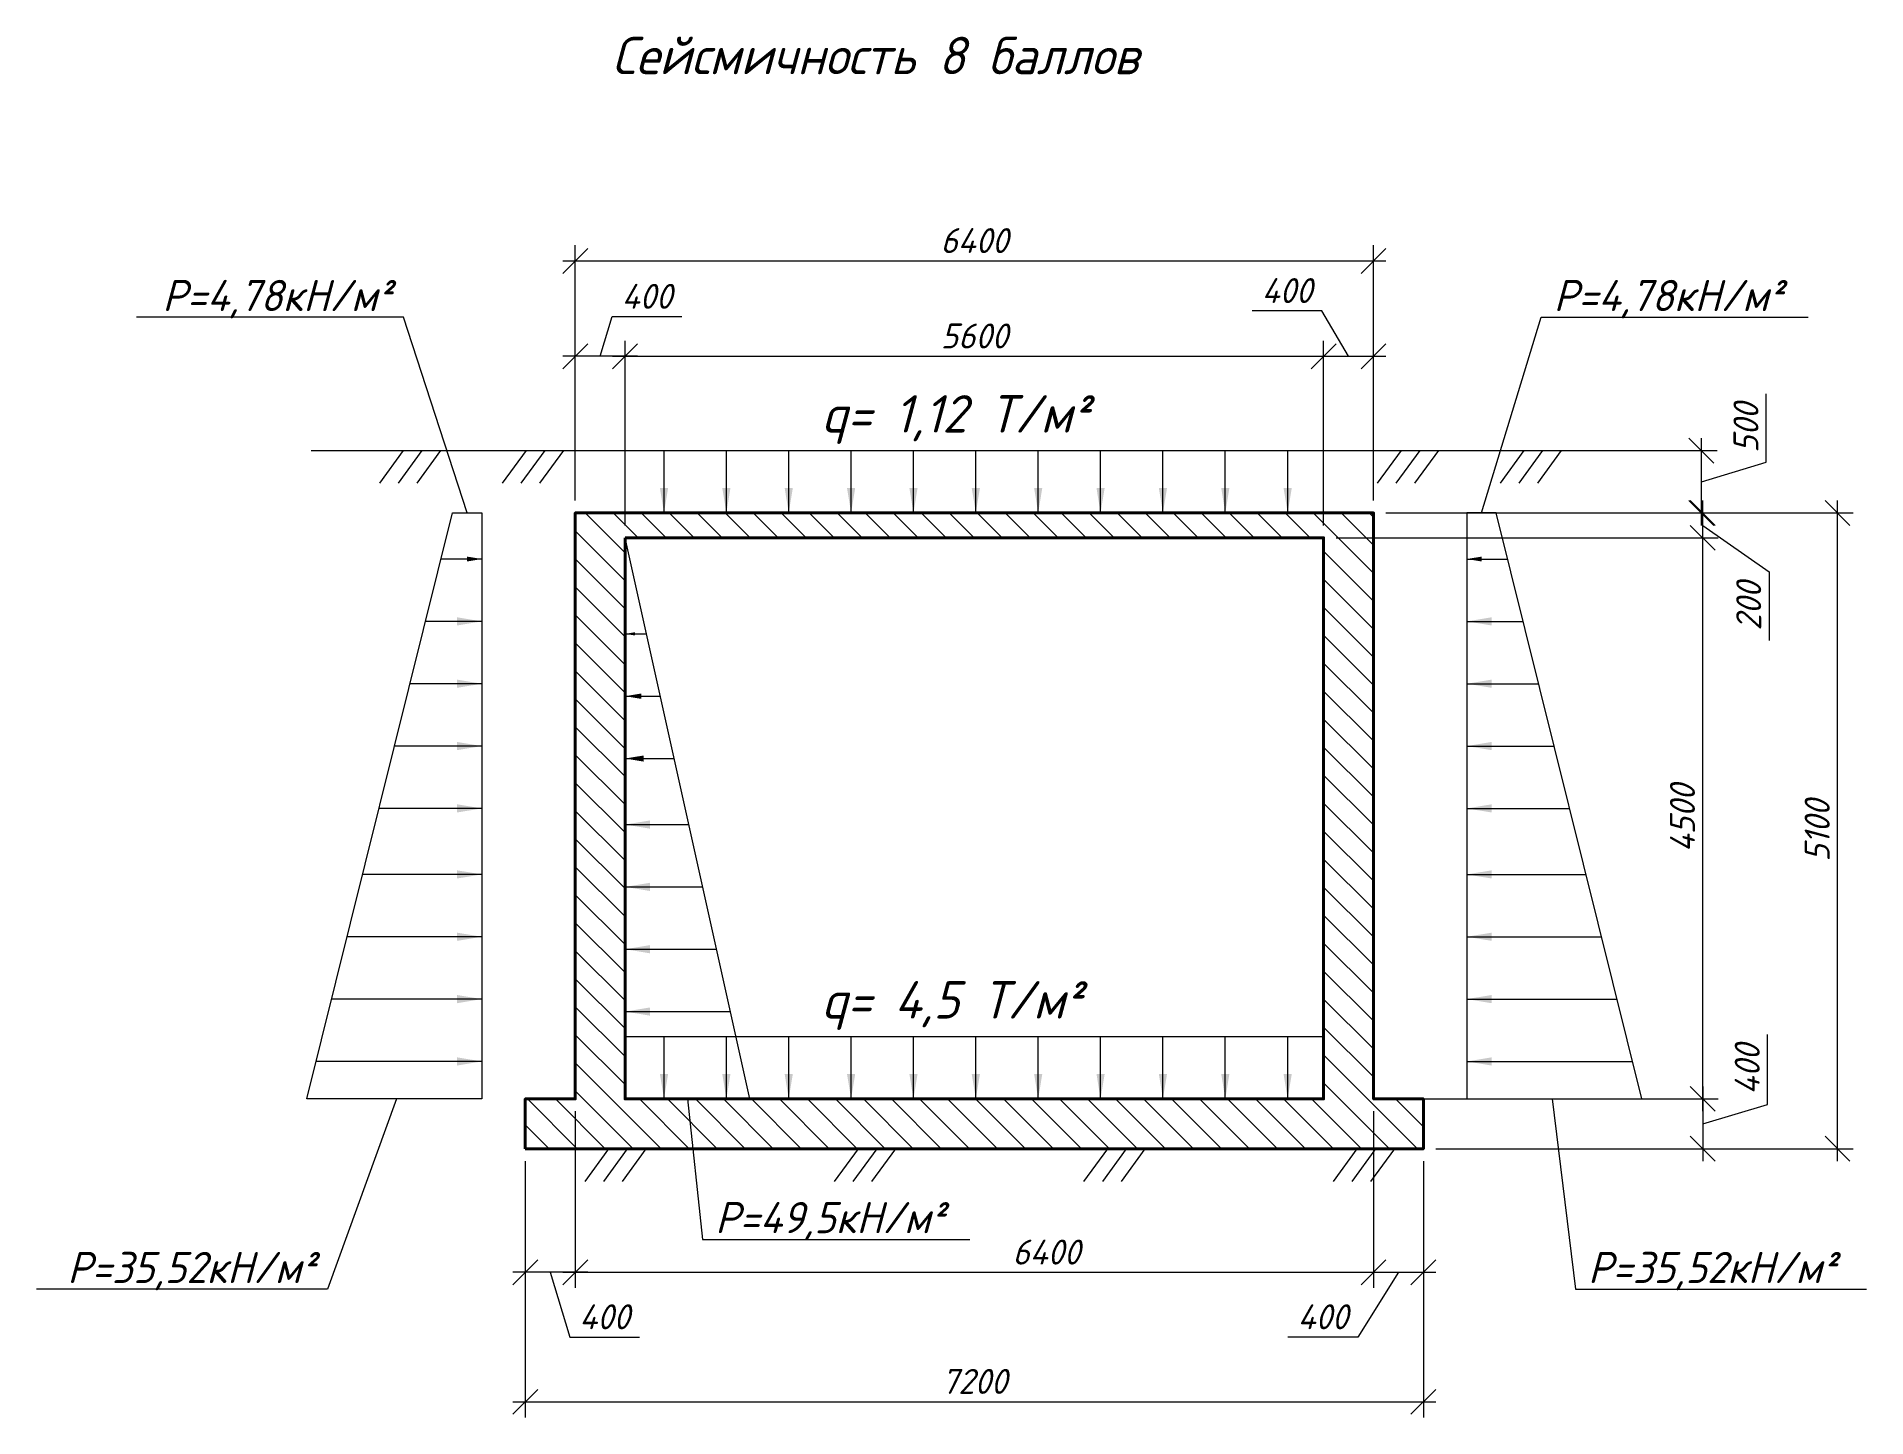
# Model space of a CAD drawing. Header units: millimetres. Extents: x 339888 to 1025294, y -263818 to -40540.
# Drawn here: x 369187 to 383857, y -184846 to -173771 of the extents above; entities that cross this region are included whole.
import ezdxf
from ezdxf import colors
from ezdxf.entities.mleader import LeaderData, LeaderLine
from ezdxf.math import Vec2, Vec3

# ---------------------------------------------------------------- set-up
doc = ezdxf.new("R2010")
doc.units = ezdxf.units.MM
doc.layers.get('0').update_dxf_attribs({"lineweight": 15})
for name, color, linetype, lineweight in [('0 @ 100', 7, 'Continuous', 15), ('Размеры', 250, 'Continuous', 18), ('Размеры @ 1', 250, 'Continuous', 18), ('Размеры @ 10', 250, 'Continuous', 18), ('Размеры @ 100', 250, 'Continuous', 18), ('Размеры @ 20', 250, 'Continuous', 18), ('Размеры @ 200', 250, 'Continuous', 18), ('Размеры @ 50', 250, 'Continuous', 18)]:
    doc.layers.add(name, color=color, linetype=linetype, lineweight=lineweight)
doc.styles.add('ГОСТ 2', font='GOST_Common Italic.ttf', dxfattribs={"height": 2})
doc.styles.add('ГОСТ 2.5', font='GOST_Common Italic.ttf', dxfattribs={"height": 2.5})
doc.styles.add('ГОСТ 3', font='GOST_Common Italic.ttf', dxfattribs={"height": 3})
doc.styles.add('Размерный 2', font='isocpeui.ttf', dxfattribs={"height": 2})
doc.dimstyles.new('ISO-25', dxfattribs={"dimtxt": 2, "dimasz": 1.8, "dimexe": 1, "dimexo": 2, "dimtad": 1, "dimdec": 0, "dimlfac": 100, "dimtxsty": 'Размерный 2', "dimblk": 'OBLIQUE', "dimcen": 2, "dimdle": 1, "dimclrd": 251, "dimclre": 251, "dimadec": 0, "dimazin": 0, "dimtfac": 1, "dimtdec": 0, "dimtmove": 0, "dimatfit": 3, "dimfxl": 1, "dimlwd": 15, "dimlwe": 15, "dimarcsym": 0})
doc.dimstyles.new('ГОСТ_2К', dxfattribs={"dimtxt": 2, "dimasz": 2, "dimexe": 1.25, "dimexo": 1, "dimtad": 1, "dimdec": 0, "dimtxsty": 'ГОСТ 2', "dimblk": 'OBLIQUE', "dimcen": -2.5, "dimdle": 1, "dimclrd": 251, "dimclre": 251, "dimclrt": 256, "dimadec": 1, "dimazin": 0, "dimtfac": 1, "dimtdec": 0, "dimtmove": 0, "dimatfit": 3, "dimfxl": 1, "dimlwd": 15, "dimlwe": 15, "dimarcsym": 1})

msp = doc.modelspace()

# ---------------------------------------------------------------- texts
at = {"layer": 'Размеры @ 100', "lineweight": 15, "char_height": 300, "attachment_point": 1, "style": 'ГОСТ 3'}
for s, width, insert in [('Сейсмичность 8 баллов', 5064.265323, (373799.37251, -173772.84402)), ('q= 1,12 Т/м²', 2352.7574857, (375475.26906, -176646.71955)), ('q= 4,5 Т/м²', 2507.2749633, (375475.26906, -181346.71955))]:
    msp.add_mtext_dynamic_manual_height_columns(s, width=width, gutter_width=1500, heights=[0], dxfattribs=dict(at, insert=insert))

# ---------------------------------------------------------------- blocks, each defined once
blk = doc.blocks.new('_Oblique')
at = {"color": 0, "linetype": 'ByBlock', "lineweight": -2}
blk.add_line((-0.5, -0.5), (0.5, 0.5), dxfattribs=at)
blk = doc.blocks.new('*D646')
at = {"color": 251, "lineweight": 15, "transparency": 16777216}
for p, q in [((379605, -177791), (382669, -177791)), ((382544, -182391), (382544, -177691)), ((380005, -182291), (382669, -182291))]:
    blk.add_line(p, q, dxfattribs=at)
at = {"layer": 'Defpoints', "color": 0, "lineweight": 15, "transparency": 16777216}
for p in [(379505, -177791), (382544, -177791), (379905, -182291)]:
    blk.add_point(p, dxfattribs=at)
at = {"color": 251, "lineweight": 15, "transparency": 16777216, "xscale": 200, "yscale": 200, "zscale": 200}
for p, rotation in [((382544, -177791), 90), ((382544, -182291), 270)]:
    blk.add_blockref('_Oblique', p, dxfattribs=dict(at, rotation=rotation))
at = {"lineweight": 15, "transparency": 16777216, "insert": (382382, -180041), "char_height": 200, "attachment_point": 5, "rotation": 90, "style": 'ГОСТ 2'}
blk.add_mtext('4500', dxfattribs=at)
blk = doc.blocks.new('*D647')
at = {"color": 251, "lineweight": 15, "transparency": 16777216}
for p, q in [((382544, -177891), (382544, -177491)), ((380005, -177591), (382669, -177591)), ((379605, -177791), (382669, -177791)), ((382544, -177691), (383076, -178065)), ((383076, -178065), (383076, -178614))]:
    blk.add_line(p, q, dxfattribs=at)
at = {"layer": 'Defpoints', "color": 0, "lineweight": 15, "transparency": 16777216}
for p in [(379905, -177591), (382544, -177591), (379505, -177791)]:
    blk.add_point(p, dxfattribs=at)
at = {"color": 251, "lineweight": 15, "transparency": 16777216, "xscale": 200, "yscale": 200, "zscale": 200}
for p, rotation in [((382544, -177591), 90), ((382544, -177791), 270)]:
    blk.add_blockref('_Oblique', p, dxfattribs=dict(at, rotation=rotation))
at = {"lineweight": 15, "transparency": 16777216, "insert": (382913, -178339), "char_height": 200, "attachment_point": 5, "rotation": 90, "style": 'ГОСТ 2'}
blk.add_mtext('200', dxfattribs=at)
blk = doc.blocks.new('*D648')
at = {"color": 251, "lineweight": 15, "transparency": 16777216}
for p, q in [((383053, -177185), (383053, -176635)), ((382534, -177691), (382534, -176991)), ((379846, -177091), (382659, -177091)), ((382534, -177341), (383053, -177185)), ((380005, -177591), (382659, -177591))]:
    blk.add_line(p, q, dxfattribs=at)
at = {"layer": 'Defpoints', "color": 0, "lineweight": 15, "transparency": 16777216}
for p in [(379746, -177091), (382534, -177091), (379905, -177591)]:
    blk.add_point(p, dxfattribs=at)
at = {"color": 251, "lineweight": 15, "transparency": 16777216, "xscale": 200, "yscale": 200, "zscale": 200}
for p, rotation in [((382534, -177091), 90), ((382534, -177591), 270)]:
    blk.add_blockref('_Oblique', p, dxfattribs=dict(at, rotation=rotation))
at = {"lineweight": 15, "transparency": 16777216, "insert": (382891, -176910), "char_height": 200, "attachment_point": 5, "rotation": 90, "style": 'ГОСТ 2'}
blk.add_mtext('500', dxfattribs=at)
blk = doc.blocks.new('*D649')
at = {"color": 251, "lineweight": 15, "transparency": 16777216}
for p, q in [((383063, -182335), (383063, -181775)), ((382544, -182191), (382544, -182791)), ((380405, -182291), (382669, -182291)), ((382544, -182491), (383063, -182335)), ((380405, -182691), (382669, -182691))]:
    blk.add_line(p, q, dxfattribs=at)
at = {"layer": 'Defpoints', "color": 0, "lineweight": 15, "transparency": 16777216}
for p in [(380305, -182291), (380305, -182691), (382544, -182691)]:
    blk.add_point(p, dxfattribs=at)
at = {"color": 251, "lineweight": 15, "transparency": 16777216, "xscale": 200, "yscale": 200, "zscale": 200}
for p, rotation in [((382544, -182291), 90), ((382544, -182691), 270)]:
    blk.add_blockref('_Oblique', p, dxfattribs=dict(at, rotation=rotation))
at = {"lineweight": 15, "transparency": 16777216, "insert": (382901, -182055), "char_height": 200, "attachment_point": 5, "rotation": 90, "style": 'ГОСТ 2'}
blk.add_mtext('400', dxfattribs=at)
blk = doc.blocks.new('*D650')
at = {"color": 251, "lineweight": 15, "transparency": 16777216}
for p, q in [((373905, -177691), (373905, -176210)), ((379505, -177691), (379505, -176210)), ((373805, -176335), (379605, -176335))]:
    blk.add_line(p, q, dxfattribs=at)
at = {"layer": 'Defpoints', "color": 0, "lineweight": 15, "transparency": 16777216}
for p in [(379505, -176335), (373905, -177791), (379505, -177791)]:
    blk.add_point(p, dxfattribs=at)
at = {"color": 251, "lineweight": 15, "transparency": 16777216, "xscale": 200, "yscale": 200, "zscale": 200, "rotation": 180}
blk.add_blockref('_Oblique', (373905, -176335), dxfattribs=at)
at = {"color": 251, "lineweight": 15, "transparency": 16777216, "xscale": 200, "yscale": 200, "zscale": 200}
blk.add_blockref('_Oblique', (379505, -176335), dxfattribs=at)
at = {"lineweight": 15, "transparency": 16777216, "insert": (376705, -176172), "char_height": 200, "attachment_point": 5, "style": 'ГОСТ 2'}
blk.add_mtext('5600', dxfattribs=at)
blk = doc.blocks.new('*D651')
at = {"color": 251, "lineweight": 15, "transparency": 16777216}
for p, q in [((379491, -175970), (378931, -175970)), ((379705, -176335), (379491, -175970)), ((379505, -177691), (379505, -176210)), ((379905, -177491), (379905, -176210)), ((379405, -176335), (380005, -176335))]:
    blk.add_line(p, q, dxfattribs=at)
at = {"layer": 'Defpoints', "color": 0, "lineweight": 15, "transparency": 16777216}
for p in [(379905, -176335), (379905, -177591), (379505, -177791)]:
    blk.add_point(p, dxfattribs=at)
at = {"color": 251, "lineweight": 15, "transparency": 16777216, "xscale": 200, "yscale": 200, "zscale": 200, "rotation": 180}
blk.add_blockref('_Oblique', (379505, -176335), dxfattribs=at)
at = {"color": 251, "lineweight": 15, "transparency": 16777216, "xscale": 200, "yscale": 200, "zscale": 200}
blk.add_blockref('_Oblique', (379905, -176335), dxfattribs=at)
at = {"lineweight": 15, "transparency": 16777216, "insert": (379211, -175808), "char_height": 200, "attachment_point": 5, "style": 'ГОСТ 2'}
blk.add_mtext('400', dxfattribs=at)
blk = doc.blocks.new('*D652')
at = {"color": 251, "lineweight": 15, "transparency": 16777216}
for p, q in [((373705, -176335), (373801, -176016)), ((373801, -176016), (374360, -176016)), ((373505, -177491), (373505, -176210)), ((373905, -177691), (373905, -176210)), ((374005, -176335), (373405, -176335))]:
    blk.add_line(p, q, dxfattribs=at)
at = {"layer": 'Defpoints', "color": 0, "lineweight": 15, "transparency": 16777216}
for p in [(373505, -176335), (373505, -177591), (373905, -177791)]:
    blk.add_point(p, dxfattribs=at)
at = {"color": 251, "lineweight": 15, "transparency": 16777216, "xscale": 200, "yscale": 200, "zscale": 200, "rotation": 180}
blk.add_blockref('_Oblique', (373505, -176335), dxfattribs=at)
at = {"color": 251, "lineweight": 15, "transparency": 16777216, "xscale": 200, "yscale": 200, "zscale": 200}
blk.add_blockref('_Oblique', (373905, -176335), dxfattribs=at)
at = {"lineweight": 15, "transparency": 16777216, "insert": (374080, -175854), "char_height": 200, "attachment_point": 5, "style": 'ГОСТ 2'}
blk.add_mtext('400', dxfattribs=at)
blk = doc.blocks.new('*D653')
at = {"color": 251, "lineweight": 15, "transparency": 16777216}
for p, q in [((373505, -182391), (373505, -183807)), ((379905, -182391), (379905, -183807)), ((373405, -183682), (380005, -183682))]:
    blk.add_line(p, q, dxfattribs=at)
at = {"layer": 'Defpoints', "color": 0, "lineweight": 15, "transparency": 16777216}
for p in [(373505, -182291), (379905, -182291), (379905, -183682)]:
    blk.add_point(p, dxfattribs=at)
at = {"color": 251, "lineweight": 15, "transparency": 16777216, "xscale": 200, "yscale": 200, "zscale": 200, "rotation": 180}
blk.add_blockref('_Oblique', (373505, -183682), dxfattribs=at)
at = {"color": 251, "lineweight": 15, "transparency": 16777216, "xscale": 200, "yscale": 200, "zscale": 200}
blk.add_blockref('_Oblique', (379905, -183682), dxfattribs=at)
at = {"lineweight": 15, "transparency": 16777216, "insert": (377282, -183520), "char_height": 200, "attachment_point": 5, "style": 'ГОСТ 2'}
blk.add_mtext('6400', dxfattribs=at)
blk = doc.blocks.new('*D654')
at = {"color": 251, "lineweight": 15, "transparency": 16777216}
for p, q in [((379905, -182391), (379905, -183807)), ((380305, -182791), (380305, -183807)), ((380105, -183682), (379779, -184201)), ((379805, -183682), (380405, -183682)), ((379779, -184201), (379219, -184201))]:
    blk.add_line(p, q, dxfattribs=at)
at = {"layer": 'Defpoints', "color": 0, "lineweight": 15, "transparency": 16777216}
for p in [(379905, -182291), (380305, -182691), (380305, -183682)]:
    blk.add_point(p, dxfattribs=at)
at = {"color": 251, "lineweight": 15, "transparency": 16777216, "xscale": 200, "yscale": 200, "zscale": 200, "rotation": 180}
blk.add_blockref('_Oblique', (379905, -183682), dxfattribs=at)
at = {"color": 251, "lineweight": 15, "transparency": 16777216, "xscale": 200, "yscale": 200, "zscale": 200}
blk.add_blockref('_Oblique', (380305, -183682), dxfattribs=at)
at = {"lineweight": 15, "transparency": 16777216, "insert": (379499, -184039), "char_height": 200, "attachment_point": 5, "style": 'ГОСТ 2'}
blk.add_mtext('400', dxfattribs=at)
blk = doc.blocks.new('*D655')
at = {"color": 251, "lineweight": 15, "transparency": 16777216}
for p, q in [((373505, -182391), (373505, -183807)), ((373105, -182791), (373105, -183807)), ((373605, -183682), (373005, -183682)), ((373305, -183682), (373461, -184201)), ((373461, -184201), (374020, -184201))]:
    blk.add_line(p, q, dxfattribs=at)
at = {"layer": 'Defpoints', "color": 0, "lineweight": 15, "transparency": 16777216}
for p in [(373505, -182291), (373105, -182691), (373105, -183682)]:
    blk.add_point(p, dxfattribs=at)
at = {"color": 251, "lineweight": 15, "transparency": 16777216, "xscale": 200, "yscale": 200, "zscale": 200, "rotation": 180}
blk.add_blockref('_Oblique', (373105, -183682), dxfattribs=at)
at = {"color": 251, "lineweight": 15, "transparency": 16777216, "xscale": 200, "yscale": 200, "zscale": 200}
blk.add_blockref('_Oblique', (373505, -183682), dxfattribs=at)
at = {"lineweight": 15, "transparency": 16777216, "insert": (373740, -184039), "char_height": 200, "attachment_point": 5, "style": 'ГОСТ 2'}
blk.add_mtext('400', dxfattribs=at)
blk = doc.blocks.new('*D656')
at = {"color": 251, "lineweight": 15, "transparency": 16777216}
for p, q in [((373105, -182791), (373105, -184846)), ((380305, -182791), (380305, -184846)), ((373005, -184721), (380405, -184721))]:
    blk.add_line(p, q, dxfattribs=at)
at = {"layer": 'Defpoints', "color": 0, "lineweight": 15, "transparency": 16777216}
for p in [(373105, -182691), (380305, -182691), (380305, -184721)]:
    blk.add_point(p, dxfattribs=at)
at = {"color": 251, "lineweight": 15, "transparency": 16777216, "xscale": 200, "yscale": 200, "zscale": 200, "rotation": 180}
blk.add_blockref('_Oblique', (373105, -184721), dxfattribs=at)
at = {"color": 251, "lineweight": 15, "transparency": 16777216, "xscale": 200, "yscale": 200, "zscale": 200}
blk.add_blockref('_Oblique', (380305, -184721), dxfattribs=at)
at = {"lineweight": 15, "transparency": 16777216, "insert": (376705, -184557), "char_height": 200, "attachment_point": 5, "style": 'ГОСТ 2'}
blk.add_mtext('7200', dxfattribs=at)
blk = doc.blocks.new('*D657')
at = {"color": 251, "lineweight": 15, "transparency": 16777216}
for p, q in [((373505, -177491), (373505, -175445)), ((379905, -177491), (379905, -175445)), ((373405, -175570), (380005, -175570))]:
    blk.add_line(p, q, dxfattribs=at)
at = {"layer": 'Defpoints', "color": 0, "lineweight": 15, "transparency": 16777216}
for p in [(379905, -175570), (373505, -177591), (379905, -177591)]:
    blk.add_point(p, dxfattribs=at)
at = {"color": 251, "lineweight": 15, "transparency": 16777216, "xscale": 200, "yscale": 200, "zscale": 200, "rotation": 180}
blk.add_blockref('_Oblique', (373505, -175570), dxfattribs=at)
at = {"color": 251, "lineweight": 15, "transparency": 16777216, "xscale": 200, "yscale": 200, "zscale": 200}
blk.add_blockref('_Oblique', (379905, -175570), dxfattribs=at)
at = {"lineweight": 15, "transparency": 16777216, "insert": (376705, -175407), "char_height": 200, "attachment_point": 5, "style": 'ГОСТ 2'}
blk.add_mtext('6400', dxfattribs=at)
blk = doc.blocks.new('*D658')
at = {"color": 251, "lineweight": 15, "transparency": 16777216}
for p, q in [((383625, -182791), (383625, -177491)), ((380753, -177591), (383750, -177591)), ((380405, -182691), (383750, -182691))]:
    blk.add_line(p, q, dxfattribs=at)
at = {"layer": 'Defpoints', "color": 0, "lineweight": 15, "transparency": 16777216}
for p in [(380653, -177591), (383625, -177591), (380305, -182691)]:
    blk.add_point(p, dxfattribs=at)
at = {"color": 251, "lineweight": 15, "transparency": 16777216, "xscale": 200, "yscale": 200, "zscale": 200}
for p, rotation in [((383625, -177591), 90), ((383625, -182691), 270)]:
    blk.add_blockref('_Oblique', p, dxfattribs=dict(at, rotation=rotation))
at = {"lineweight": 15, "transparency": 16777216, "insert": (383462, -180141), "char_height": 200, "attachment_point": 5, "rotation": 90, "style": 'ГОСТ 2'}
blk.add_mtext('5100', dxfattribs=at)
blk = doc.blocks.new('_None')
blk = doc.blocks.new('*U998')
at = {"layer": 'Размеры @ 1', "lineweight": 15, "true_color": 0x636466}
h = blk.add_hatch(dxfattribs=at)
h.set_pattern_fill('ANSI31', color=251, scale=50, angle=90)
h.paths.add_polyline_path([(373505, -182291), (373105, -182291), (373105, -182691), (380305, -182691), (380305, -182291), (379905, -182291), (379905, -177791), (379905, -177591), (373505, -177591), (373505, -177791)])
h.paths.add_polyline_path([(373905, -177791), (379505, -177791), (379505, -182291), (373905, -182291)], flags=16)
h.paths.add_polyline_path([(375400, -181272), (377790, -181272), (377790, -181812), (375400, -181812)], flags=8)
at = {"layer": 'Размеры @ 10', "lineweight": 15, "true_color": 0x636466}
h = blk.add_hatch(dxfattribs=at)
h.set_pattern_fill('ANSI31', color=251, scale=50, angle=90)
h.paths.add_polyline_path([(373505, -182291), (373105, -182291), (373105, -182691), (380305, -182691), (380305, -182291), (379905, -182291), (379905, -177791), (379905, -177591), (373505, -177591), (373505, -177791)])
h.paths.add_polyline_path([(373905, -177791), (379505, -177791), (379505, -182291), (373905, -182291)], flags=16)
h.paths.add_polyline_path([(375400, -181272), (377790, -181272), (377790, -181812), (375400, -181812)], flags=8)
at = {"layer": 'Размеры @ 100', "lineweight": 15, "true_color": 0x636466}
h = blk.add_hatch(dxfattribs=at)
h.set_pattern_fill('ANSI31', color=251, scale=50, angle=90)
h.paths.add_polyline_path([(373505, -182291), (373105, -182291), (373105, -182691), (380305, -182691), (380305, -182291), (379905, -182291), (379905, -177791), (379905, -177591), (373505, -177591), (373505, -177791)])
h.paths.add_polyline_path([(373905, -177791), (379505, -177791), (379505, -182291), (373905, -182291)], flags=16)
h.paths.add_polyline_path([(375400, -181272), (377790, -181272), (377790, -181812), (375400, -181812)], flags=8)
at = {"layer": 'Размеры @ 20', "lineweight": 15, "true_color": 0x636466}
h = blk.add_hatch(dxfattribs=at)
h.set_pattern_fill('ANSI31', color=251, scale=50, angle=90)
h.paths.add_polyline_path([(373505, -182291), (373105, -182291), (373105, -182691), (380305, -182691), (380305, -182291), (379905, -182291), (379905, -177791), (379905, -177591), (373505, -177591), (373505, -177791)])
h.paths.add_polyline_path([(373905, -177791), (379505, -177791), (379505, -182291), (373905, -182291)], flags=16)
h.paths.add_polyline_path([(375400, -181272), (377790, -181272), (377790, -181812), (375400, -181812)], flags=8)
at = {"layer": 'Размеры @ 200', "lineweight": 15, "true_color": 0x636466}
h = blk.add_hatch(dxfattribs=at)
h.set_pattern_fill('ANSI31', color=251, scale=50, angle=90)
h.paths.add_polyline_path([(373505, -182291), (373105, -182291), (373105, -182691), (380305, -182691), (380305, -182291), (379905, -182291), (379905, -177791), (379905, -177591), (373505, -177591), (373505, -177791)])
h.paths.add_polyline_path([(373905, -177791), (379505, -177791), (379505, -182291), (373905, -182291)], flags=16)
h.paths.add_polyline_path([(375400, -181272), (377790, -181272), (377790, -181812), (375400, -181812)], flags=8)
at = {"layer": 'Размеры @ 50', "lineweight": 15, "true_color": 0x636466}
h = blk.add_hatch(dxfattribs=at)
h.set_pattern_fill('ANSI31', color=251, scale=50, angle=90)
h.paths.add_polyline_path([(373505, -182291), (373105, -182291), (373105, -182691), (380305, -182691), (380305, -182291), (379905, -182291), (379905, -177791), (379905, -177591), (373505, -177591), (373505, -177791)])
h.paths.add_polyline_path([(373905, -177791), (379505, -177791), (379505, -182291), (373905, -182291)], flags=16)
h.paths.add_polyline_path([(375400, -181272), (377790, -181272), (377790, -181812), (375400, -181812)], flags=8)

# ---------------------------------------------------------------- dimensions: what is measured, and where the dimension line sits
at = {"layer": '0 @ 100', "lineweight": 15}
for base, p1, p2, override, picture, middle in [((379904.99705, -175569.74263), (373504.99705, -177590.81207), (379904.99705, -177590.81207), {"dimscale": 100, "dimtix": 0, "dimtofl": 1, "dimtmove": 0, "dimatfit": 3}, '*D657', (376704.99705, -175407.24263)), ((373504.99705, -176334.78712), (373904.99705, -177790.81207), (373504.99705, -177590.81207), {"dimscale": 100, "dimtix": 0, "dimtofl": 1, "dimtmove": 1, "dimatfit": 3}, '*D652', (373863.12205, -175853.53712)), ((379504.99705, -176334.78712), (373904.99705, -177790.81207), (379504.99705, -177790.81207), {"dimscale": 100, "dimtix": 0, "dimtofl": 1, "dimtmove": 0, "dimatfit": 3}, '*D650', (376704.99705, -176172.28712)), ((373104.99705, -183682.47741), (373504.99705, -182290.81207), (373104.99705, -182690.81207), {"dimscale": 100, "dimtix": 0, "dimtofl": 1, "dimtmove": 1, "dimatfit": 3}, '*D655', (373523.12205, -184038.72741)), ((380304.99705, -184720.99292), (373104.99705, -182690.81207), (380304.99705, -182690.81207), {"dimscale": 100, "dimtix": 0, "dimtofl": 1, "dimtmove": 0, "dimatfit": 3}, '*D656', (376704.99705, -184557.20504))]:
    dim = msp.add_linear_dim(base=base, p1=p1, p2=p2, dimstyle='ГОСТ_2К', override=override, dxfattribs=at)
    dim.commit()
    dim.dimension.update_dxf_attribs({"geometry": picture, "text_midpoint": middle})
for base, p1, p2, override, picture, middle in [((379904.99705, -176334.78712), (379504.99705, -177790.81207), (379904.99705, -177590.81207), {"dimscale": 100, "dimtix": 0, "dimtofl": 1, "dimtmove": 1, "dimatfit": 3}, '*D651', (379428.01205, -175970.1245)), ((379904.99705, -183682.47741), (373504.99705, -182290.81207), (379904.99705, -182290.81207), {"dimscale": 100, "dimtix": 0, "dimtofl": 1, "dimtmove": 0, "dimatfit": 3}, '*D653', (377281.64088, -183682.47741)), ((380304.99705, -183682.47741), (379904.99705, -182290.81207), (380304.99705, -182690.81207), {"dimscale": 100, "dimtix": 0, "dimtofl": 1, "dimtmove": 1, "dimatfit": 3}, '*D654', (379716.6638, -184201.22741))]:
    dim = msp.add_linear_dim(base=base, p1=p1, p2=p2, dimstyle='ГОСТ_2К', override=override, dxfattribs=at)
    dim.commit()
    dim.dimension.update_dxf_attribs({"geometry": picture, "text_midpoint": middle, "dimtype": 160})
for base, p1, p2, override, picture, middle in [((382534.36732, -177090.81207), (379904.99705, -177590.81207), (379746.46041, -177090.81207), {"dimscale": 100, "dimtix": 0, "dimtofl": 1, "dimtmove": 1, "dimatfit": 3}, '*D648', (382890.61732, -177122.68707)), ((383624.55529, -177590.81207), (380304.99705, -182690.81207), (380652.75347, -177590.81207), {"dimscale": 100, "dimtix": 0, "dimtofl": 1, "dimtmove": 0, "dimatfit": 3}, '*D658', (383462.05529, -180140.81207)), ((382544.39887, -177790.81207), (379904.99705, -182290.81207), (379504.99705, -177790.81207), {"dimscale": 100, "dimtix": 0, "dimtofl": 1, "dimtmove": 0, "dimatfit": 3}, '*D646', (382381.89887, -180040.81207)), ((382544.39887, -182690.81207), (380304.99705, -182290.81207), (380304.99705, -182690.81207), {"dimscale": 100, "dimtix": 0, "dimtofl": 1, "dimtmove": 1, "dimatfit": 3}, '*D649', (382900.64887, -182272.68707))]:
    dim = msp.add_linear_dim(base=base, p1=p1, p2=p2, angle=90, dimstyle='ГОСТ_2К', override=override, dxfattribs=at)
    dim.commit()
    dim.dimension.update_dxf_attribs({"geometry": picture, "text_midpoint": middle})
dim = msp.add_linear_dim(base=(382544.39887, -177590.81207), p1=(379504.99705, -177790.81207), p2=(379904.99705, -177590.81207), angle=90, dimstyle='ГОСТ_2К', override={"dimscale": 100, "dimtix": 0, "dimtofl": 1, "dimtmove": 1, "dimatfit": 3}, dxfattribs=at)
dim.commit()
dim.dimension.update_dxf_attribs({"geometry": '*D647', "text_midpoint": (383075.98521, -178127.05122), "dimtype": 160})

# ---------------------------------------------------------------- linework, layer by layer
at = {"layer": 'Размеры', "lineweight": 15}
for p, q in [((371387.97324, -177090.81207), (381181.49438, -177090.81207)), ((372125.95306, -177090.81207), (371934.89638, -177352.8698)), ((372275.95306, -177090.81207), (372084.89638, -177352.8698)), ((372425.95306, -177090.81207), (372234.89638, -177352.8698)), ((373110.63435, -177090.81207), (372919.57767, -177352.8698)), ((373260.63435, -177090.81207), (373069.57767, -177352.8698)), ((373410.63435, -177090.81207), (373219.57767, -177352.8698)), ((373904.99705, -177090.81207), (379504.99705, -177090.81207)), ((380125.95306, -177090.81207), (379934.89638, -177352.8698)), ((380275.95306, -177090.81207), (380084.89638, -177352.8698)), ((380425.95306, -177090.81207), (380234.89638, -177352.8698)), ((381110.63435, -177090.81207), (380919.57767, -177352.8698)), ((381260.63435, -177090.81207), (381069.57767, -177352.8698)), ((381410.63435, -177090.81207), (381219.57767, -177352.8698)), ((373904.99705, -181790.81207), (379504.99705, -181790.81207)), ((373772.30044, -182690.81207), (373581.24375, -182952.8698)), ((373922.30044, -182690.81207), (373731.24375, -182952.8698)), ((374072.30044, -182690.81207), (373881.24375, -182952.8698)), ((375772.30044, -182690.81207), (375581.24375, -182952.8698)), ((375922.30044, -182690.81207), (375731.24375, -182952.8698)), ((376072.30044, -182690.81207), (375881.24375, -182952.8698)), ((377772.30044, -182690.81207), (377581.24375, -182952.8698)), ((377922.30044, -182690.81207), (377731.24375, -182952.8698)), ((378072.30044, -182690.81207), (377881.24375, -182952.8698)), ((379772.30044, -182690.81207), (379581.24375, -182952.8698)), ((379922.30044, -182690.81207), (379731.24375, -182952.8698)), ((380072.30044, -182690.81207), (379881.24375, -182952.8698))]:
    msp.add_line(p, q, dxfattribs=at)
for points in [[(372757.24063, -177590.81207), (372757.24063, -182290.81207), (371354.64221, -182290.81207), (372520.87133, -177590.81207), (372757.24063, -177590.81207)], [(380652.75347, -177590.81207), (380652.75347, -182290.81207), (382055.3519, -182290.81207), (380889.12277, -177590.81207), (380652.75347, -177590.81207)], [(373904.99705, -177790.81207), (373904.99705, -182290.81207), (374904.99705, -182290.81207), (373904.99705, -177790.81207)]]:
    msp.add_lwpolyline(points, dxfattribs=at)
at = {"layer": 'Размеры', "lineweight": 40}
for points in [[(373104.99705, -182690.81207), (380304.99705, -182690.81207), (380304.99705, -182290.81207), (379904.99705, -182290.81207), (379904.99705, -177790.81207), (379904.99705, -177590.81207), (373504.99705, -177590.81207), (373504.99705, -177790.81207), (373504.99705, -182290.81207), (373104.99705, -182290.81207), (373104.99705, -182690.81207)], [(373904.99705, -177790.81207), (379504.99705, -177790.81207), (379504.99705, -182290.81207), (373904.99705, -182290.81207), (373904.99705, -177790.81207)]]:
    msp.add_lwpolyline(points, close=True, dxfattribs=at)

# ---------------------------------------------------------------- block references
at = {"layer": 'Размеры', "color": 1, "lineweight": 60}
msp.add_blockref('*U998', (0, 0), dxfattribs=at)

msp.set_redraw_order([(e.dxf.handle, doc.entitydb.next_handle()) for e in msp.query("TEXT MTEXT ATTDEF DIMENSION ARC_DIMENSION")])  # texts and dimensions are drawn at this point

# ---------------------------------------------------------------- leaders
at = {"ltscale": 0.5}
for points, override in [([(374216.8738, -177590.81207), (374216.8738, -177090.81314)], {"dimasz": 200, "dimgap": 0.625, "dimtad": 0}), ([(374716.8738, -177590.81207), (374716.8738, -177090.81314)], {"dimasz": 200, "dimgap": 0.625, "dimtad": 0}), ([(375216.8738, -177590.81101), (375216.8738, -177090.81207)], {"dimasz": 200, "dimgap": 0.625, "dimtad": 0}), ([(375716.8738, -177590.81207), (375716.8738, -177090.81314)], {"dimasz": 200, "dimgap": 0.625, "dimtad": 0}), ([(376216.8738, -177590.81101), (376216.8738, -177090.81207)], {"dimasz": 200, "dimgap": 0.625, "dimtad": 0}), ([(376716.8738, -177590.81101), (376716.8738, -177090.81207)], {"dimasz": 200, "dimgap": 0.625, "dimtad": 0}), ([(377216.8738, -177590.81101), (377216.8738, -177090.81207)], {"dimasz": 200, "dimgap": 0.625, "dimtad": 0}), ([(377716.8738, -177590.81101), (377716.8738, -177090.81207)], {"dimasz": 200, "dimgap": 0.625, "dimtad": 0}), ([(378216.8738, -177590.81207), (378216.8738, -177090.81314)], {"dimasz": 200, "dimgap": 0.625, "dimtad": 0}), ([(378716.8738, -177590.81207), (378716.8738, -177090.81314)], {"dimasz": 200, "dimgap": 0.625, "dimtad": 0}), ([(379216.8738, -177590.81207), (379216.8738, -177090.81314)], {"dimasz": 200, "dimgap": 0.625, "dimtad": 0}), ([(372757.2417, -177961.33694), (372429.06612, -177961.33694)], {"dimasz": 120, "dimgap": 0.625, "dimtad": 0}), ([(380652.75241, -177961.33694), (380980.92798, -177961.33694)], {"dimasz": 120, "dimgap": 0.625, "dimtad": 0}), ([(380652.75241, -177961.33694), (380980.92798, -177961.33694)], {"dimasz": 120, "dimgap": 0.625, "dimtad": 0}), ([(372757.24063, -178461.33694), (372305.18076, -178461.33694)], {"dimasz": 200, "dimgap": 0.625, "dimtad": 0}), ([(380652.75347, -178461.33694), (381104.81335, -178461.33694)], {"dimasz": 200, "dimgap": 0.625, "dimtad": 0}), ([(373904.99705, -178561.33694), (374076.2248, -178561.33694)], {"dimasz": 80, "dimgap": 0.625, "dimtad": 0}), ([(372757.2417, -178961.33694), (372181.29539, -178961.33694)], {"dimasz": 200, "dimgap": 0.625, "dimtad": 0}), ([(380652.75241, -178961.33694), (381228.69871, -178961.33694)], {"dimasz": 200, "dimgap": 0.625, "dimtad": 0}), ([(373904.99599, -179061.33694), (374187.33591, -179061.33694)], {"dimasz": 130, "dimgap": 0.625, "dimtad": 0}), ([(372757.2417, -179461.33694), (372057.41003, -179461.33694)], {"dimasz": 200, "dimgap": 0.625, "dimtad": 0}), ([(373904.99705, -179561.33694), (374298.44702, -179561.33694)], {"dimasz": 150, "dimgap": 0.625, "dimtad": 0}), ([(380652.75241, -179461.33694), (381352.58407, -179461.33694)], {"dimasz": 200, "dimgap": 0.625, "dimtad": 0}), ([(372757.24063, -179961.33694), (371933.52467, -179961.33694)], {"dimasz": 200, "dimgap": 0.625, "dimtad": 0}), ([(380652.75347, -179961.33694), (381476.46944, -179961.33694)], {"dimasz": 200, "dimgap": 0.625, "dimtad": 0}), ([(373904.99599, -180090.81207), (374416.10816, -180090.81207)], {"dimasz": 200, "dimgap": 0.625, "dimtad": 0}), ([(372757.2417, -180490.81207), (371802.33623, -180490.81207)], {"dimasz": 200, "dimgap": 0.625, "dimtad": 0}), ([(373904.99599, -180590.81207), (374527.21927, -180590.81207)], {"dimasz": 200, "dimgap": 0.625, "dimtad": 0}), ([(380652.75241, -180490.81207), (381607.65787, -180490.81207)], {"dimasz": 200, "dimgap": 0.625, "dimtad": 0}), ([(372757.2417, -180990.81207), (371678.45087, -180990.81207)], {"dimasz": 200, "dimgap": 0.625, "dimtad": 0}), ([(380652.75241, -180990.81207), (381731.54324, -180990.81207)], {"dimasz": 200, "dimgap": 0.625, "dimtad": 0}), ([(373904.99705, -181090.81207), (374638.33038, -181090.81207)], {"dimasz": 200, "dimgap": 0.625, "dimtad": 0}), ([(372757.24063, -181490.81207), (371554.5655, -181490.81207)], {"dimasz": 200, "dimgap": 0.625, "dimtad": 0}), ([(380652.75347, -181490.81207), (381855.4286, -181490.81207)], {"dimasz": 200, "dimgap": 0.625, "dimtad": 0}), ([(373904.99599, -181590.81207), (374749.4415, -181590.81207)], {"dimasz": 200, "dimgap": 0.625, "dimtad": 0}), ([(374216.8738, -182290.81207), (374216.8738, -181790.81314)], {"dimasz": 200, "dimgap": 0.625, "dimtad": 0}), ([(374716.8738, -182290.81207), (374716.8738, -181790.81314)], {"dimasz": 200, "dimgap": 0.625, "dimtad": 0}), ([(375216.8738, -182290.81101), (375216.8738, -181790.81207)], {"dimasz": 200, "dimgap": 0.625, "dimtad": 0}), ([(375716.8738, -182290.81207), (375716.8738, -181790.81314)], {"dimasz": 200, "dimgap": 0.625, "dimtad": 0}), ([(376216.8738, -182290.81101), (376216.8738, -181790.81207)], {"dimasz": 200, "dimgap": 0.625, "dimtad": 0}), ([(376716.8738, -182290.81101), (376716.8738, -181790.81207)], {"dimasz": 200, "dimgap": 0.625, "dimtad": 0}), ([(377216.8738, -182290.81101), (377216.8738, -181790.81207)], {"dimasz": 200, "dimgap": 0.625, "dimtad": 0}), ([(377716.8738, -182290.81101), (377716.8738, -181790.81207)], {"dimasz": 200, "dimgap": 0.625, "dimtad": 0}), ([(378216.8738, -182290.81207), (378216.8738, -181790.81314)], {"dimasz": 200, "dimgap": 0.625, "dimtad": 0}), ([(378716.8738, -182290.81207), (378716.8738, -181790.81314)], {"dimasz": 200, "dimgap": 0.625, "dimtad": 0}), ([(379216.8738, -182290.81207), (379216.8738, -181790.81314)], {"dimasz": 200, "dimgap": 0.625, "dimtad": 0}), ([(372757.24063, -181990.81207), (371429.08236, -181990.81207)], {"dimasz": 200, "dimgap": 0.625, "dimtad": 0}), ([(372757.2417, -181990.81207), (371430.68014, -181990.81207)], {"dimasz": 200, "dimgap": 0.625, "dimtad": 0}), ([(380652.75241, -181990.81207), (381979.31396, -181990.81207)], {"dimasz": 200, "dimgap": 0.625, "dimtad": 0}), ([(380652.75347, -181990.81207), (381980.91174, -181990.81207)], {"dimasz": 200, "dimgap": 0.625, "dimtad": 0})]:
    msp.add_leader(points, dimstyle='ISO-25', override=override, dxfattribs=at)
at = {"layer": 'Размеры @ 100', "lineweight": 15}
ml = msp.add_multileader_mtext('Standard', dxfattribs=at)
ml.set_content('Р=4,78кН/м²', color=256, style='ГОСТ 2.5')
ml.set_leader_properties(color=251, linetype='ByLayer', lineweight=15)
ml.set_arrow_properties(name='NONE')
ml.build(insert=Vec2(0, 0))
ml.multileader.update_dxf_attribs({"text_left_attachment_type": 6, "text_right_attachment_type": 6, "dogleg_length": 0, "arrow_head_size": 0, "scale": 100})
ctx = ml.context
ctx.base_point, ctx.scale, ctx.char_height, ctx.arrow_head_size, ctx.landing_gap_size, ctx.plane_origin = Vec3(369929.26854, -176022.62456), 100, 250, 0, 100, Vec3(372573.50047, -177990.81207)
ctx.left_attachment, ctx.right_attachment, ctx.text_align_type = 6, 6, 2
notes = []
notes.append((ctx, [(1, (1, 1, 0), (372129.26854, -176022.62456), (-1, 0), 0, [(0, [(372639.05598, -177590.81207)], 0, [])])]))
ctx.mtext.insert, ctx.mtext.alignment, ctx.mtext.flow_direction = Vec3(372029.26854, -175722.62456), 3, 5
ml = msp.add_multileader_mtext('Standard', dxfattribs=at)
ml.set_content('Р=4,78кН/м²', color=256, style='ГОСТ 2.5')
ml.set_leader_properties(color=251, linetype='ByLayer', lineweight=15)
ml.set_arrow_properties(name='NONE')
ml.build(insert=Vec2(0, 0))
ml.multileader.update_dxf_attribs({"text_left_attachment_type": 6, "text_right_attachment_type": 6, "dogleg_length": 0, "arrow_head_size": 0, "scale": 100})
ctx = ml.context
ctx.base_point, ctx.scale, ctx.char_height, ctx.arrow_head_size, ctx.landing_gap_size, ctx.plane_origin = Vec3(381248.87999, -176022.62456), 100, 250, 0, 100, Vec3(380836.49363, -177990.81207)
ctx.left_attachment, ctx.right_attachment = 6, 6
notes.append((ctx, [(0, (1, 1, 0), (381248.87999, -176022.62456), (1, 0), 0, [(0, [(380770.93812, -177590.81207)], 0, [])])]))
ctx.mtext.insert, ctx.mtext.flow_direction = Vec3(381348.87999, -175722.62456), 5
ml = msp.add_multileader_mtext('Standard', dxfattribs=at)
ml.set_content('Р=35,52кН/м²', color=256, style='ГОСТ 2.5')
ml.set_leader_properties(color=251, linetype='ByLayer', lineweight=15)
ml.set_arrow_properties(name='NONE')
ml.build(insert=Vec2(0, 0))
ml.multileader.update_dxf_attribs({"text_left_attachment_type": 6, "text_right_attachment_type": 6, "dogleg_length": 0, "arrow_head_size": 0, "scale": 100})
ctx = ml.context
ctx.base_point, ctx.scale, ctx.char_height, ctx.arrow_head_size, ctx.landing_gap_size, ctx.plane_origin = Vec3(369163.55327, -183818.30463), 100, 250, 0, 100, Vec3(372007.24063, -182690.81207)
ctx.left_attachment, ctx.right_attachment, ctx.text_align_type = 6, 6, 2
notes.append((ctx, [(1, (1, 1, 0), (371519.0457, -183818.30463), (-1, 0), 0, [(0, [(372072.79614, -182290.81207)], 0, [])])]))
ctx.mtext.insert, ctx.mtext.alignment, ctx.mtext.flow_direction = Vec3(371419.0457, -183518.30463), 3, 5
ml = msp.add_multileader_mtext('Standard', dxfattribs=at)
ml.set_content('Р=49,5кН/м²', color=256, style='ГОСТ 2.5')
ml.set_leader_properties(color=251, linetype='ByLayer', lineweight=15)
ml.set_arrow_properties(name='NONE')
ml.build(insert=Vec2(0, 0))
ml.multileader.update_dxf_attribs({"text_left_attachment_type": 6, "text_right_attachment_type": 6, "dogleg_length": 0, "arrow_head_size": 0, "scale": 100})
ctx = ml.context
ctx.base_point, ctx.scale, ctx.char_height, ctx.arrow_head_size, ctx.landing_gap_size, ctx.plane_origin = Vec3(374526.72301, -183418.30463), 100, 250, 0, 100, Vec3(374404.99705, -182290.81207)
ctx.left_attachment, ctx.right_attachment = 6, 6
notes.append((ctx, [(0, (1, 1, 0), (374526.72301, -183418.30463), (1, 0), 0, [(0, [(374404.99705, -182290.81207)], 0, [])])]))
ctx.mtext.insert, ctx.mtext.flow_direction = Vec3(374626.72301, -183118.30463), 5
ml = msp.add_multileader_mtext('Standard', dxfattribs=at)
ml.set_content('Р=35,52кН/м²', color=256, style='ГОСТ 2.5')
ml.set_leader_properties(color=251, linetype='ByLayer', lineweight=15)
ml.set_arrow_properties(name='NONE')
ml.build(insert=Vec2(0, 0))
ml.multileader.update_dxf_attribs({"text_left_attachment_type": 6, "text_right_attachment_type": 6, "dogleg_length": 0, "arrow_head_size": 0, "scale": 100})
ctx = ml.context
ctx.base_point, ctx.scale, ctx.char_height, ctx.arrow_head_size, ctx.landing_gap_size, ctx.plane_origin = Vec3(381524.47943, -183818.30463), 100, 250, 0, 100, Vec3(381402.75347, -182690.81207)
ctx.left_attachment, ctx.right_attachment = 6, 6
notes.append((ctx, [(0, (1, 1, 0), (381524.47943, -183818.30463), (1, 0), 0, [(0, [(381337.19796, -182290.81207)], 0, [])])]))
ctx.mtext.insert, ctx.mtext.flow_direction = Vec3(381624.47943, -183518.30463), 5
for ctx, leaders in notes:
    for number, flags, end, landing, length, lines in leaders:
        leader = LeaderData()
        leader.index, (leader.has_last_leader_line, leader.has_dogleg_vector, leader.attachment_direction) = number, flags
        leader.last_leader_point, leader.dogleg_vector, leader.dogleg_length = Vec3(end), Vec3(landing), length
        for number, points, colour, breaks in lines:
            line = LeaderLine()
            line.index, line.vertices, line.color, line.breaks = number, Vec3.list(points), colors.encode_raw_color(colour), breaks
            leader.lines.append(line)
        ctx.leaders.append(leader)

doc.saveas('drawing.dxf')
